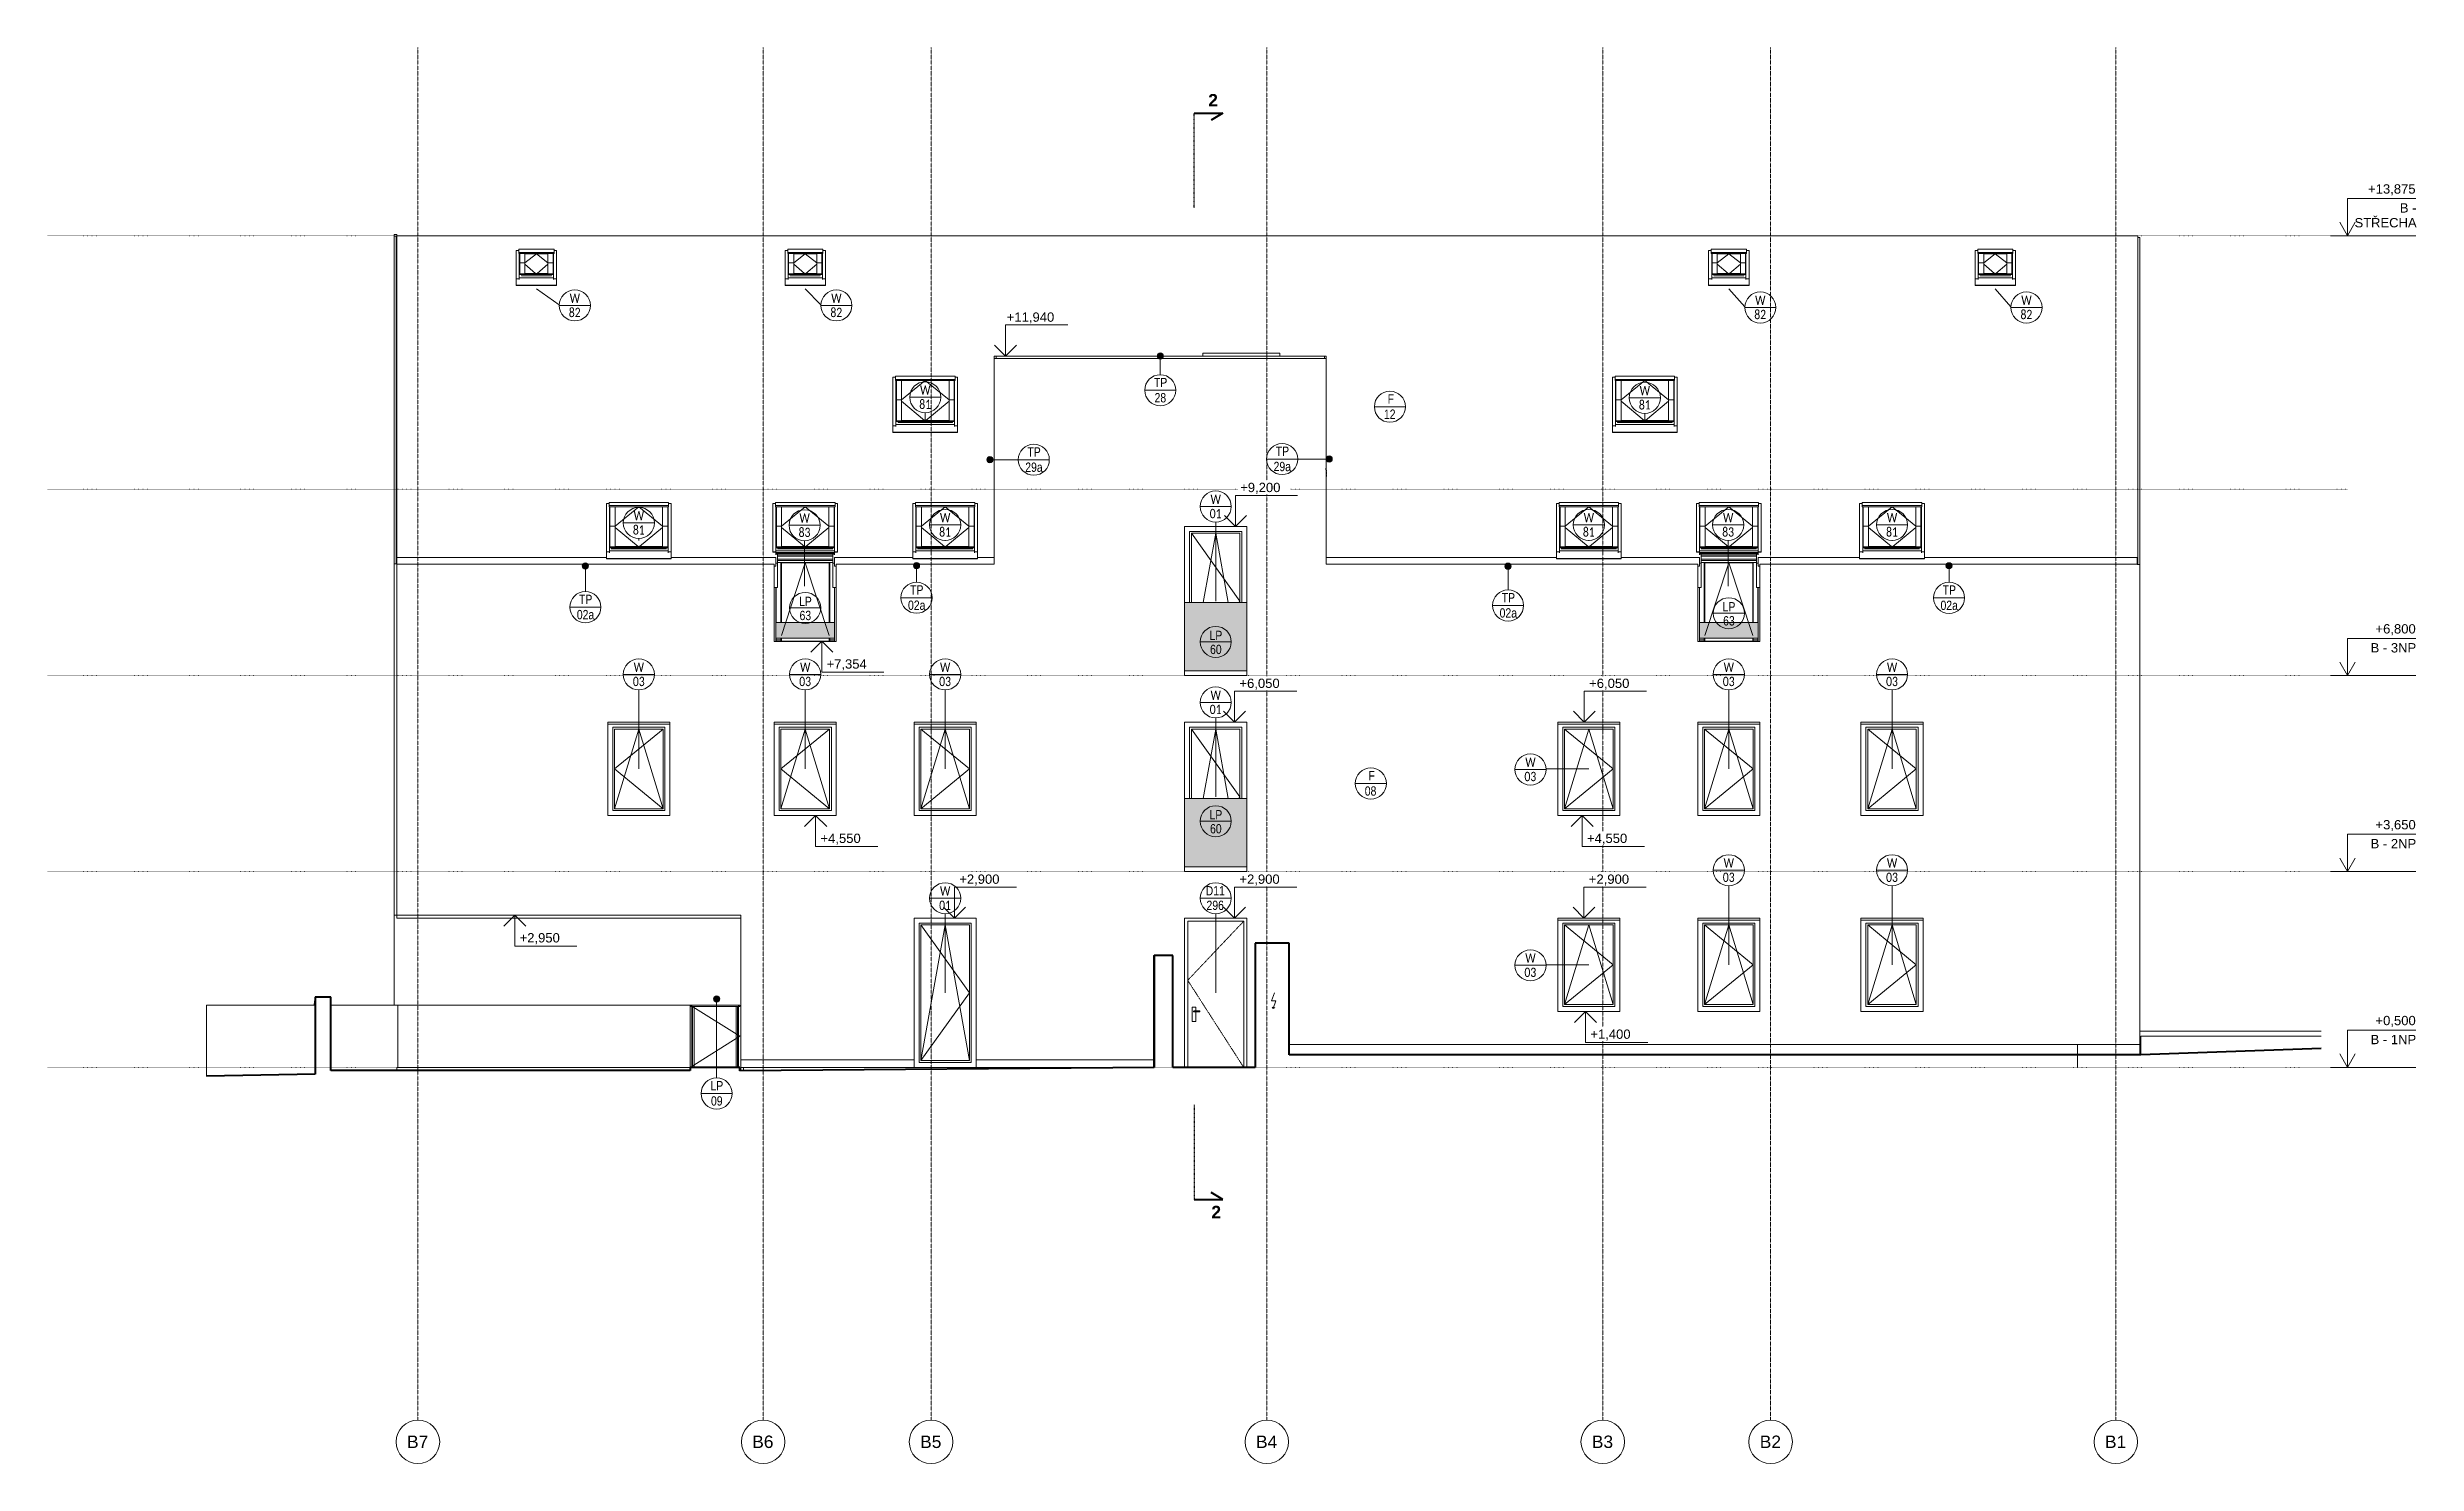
# Model space of a CAD drawing. Header units: millimetres. Extents: x -10201 to 227333, y -5874 to 72638.
# Drawn here: x 60356 to 98450, y -5873 to 16905 of the extents above; entities that cross this region are included whole.
import ezdxf

# ---------------------------------------------------------------- set-up
doc = ezdxf.new("R2010")
doc.units = ezdxf.units.MM
for name, pattern in [('HA_Dash_2mm-S1mm', [2, 1, -1]), ('HA_Dash_3mm-S1mm', [3, 2, -1]), ('HA_DashDot_10mm-S3mm', [10, 4, -3, 0, -3]), ('HA_DashDot_4mm-S1mm', [4, 2, -1, 0, -1]), ('HA_Dot-S4mm', [4, 0, -4])]:
    doc.linetypes.add(name, pattern=pattern)
for name, color, linetype, lineweight in [('A-CLNG-____-OTLN', 9, 'Continuous', 9), ('A-DETL-____-THIN', 9, 'Continuous', 9), ('A-DETL-____-WIDE', 9, 'Continuous', 40), ('A-DOOR-____-IDEN', 9, 'Continuous', 9), ('A-DOOR-____-OTLN', 9, 'Continuous', 9), ('A-DOOR-FRAM-OTLN', 9, 'Continuous', 9), ('A-FLOR-____-OTLN', 9, 'Continuous', 9), ('A-FLOR-____-OVHD', 9, 'HA_DashDot_4mm-S1mm', 25), ('A-FLOR-HRAL-IDEN', 9, 'Continuous', 9), ('A-FLOR-HRAL-OTLN', 9, 'Continuous', 9), ('A-FLOR-LEVL-OTLN', 9, 'Continuous', 9), ('A-GENM-____-IDEN', 9, 'Continuous', 9), ('A-GENM-____-MCUT', 9, 'HA_Dash_3mm-S1mm', 25), ('A-GENM-____-OTLN', 9, 'Continuous', 9), ('A-GLAZ-____-IDEN', 9, 'Continuous', 9), ('A-GLAZ-____-OTLN', 9, 'Continuous', 5), ('A-ROOF-____-OTLN', 9, 'Continuous', 9), ('A-WALL-____-MCUT', 9, 'Continuous', 25), ('A-WALL-____-OTLN', 9, 'Continuous', 9), ('G-____-____-DIMS', 9, 'Continuous', 5), ('G-____-____-TEXT', 9, 'Continuous', 5), ('I-WALL-____-OTLN', 9, 'Continuous', 9), ('S-GRID-____-IDEN', 9, 'Continuous', 9), ('S-GRID-____-OTLN', 9, 'Continuous', 5)]:
    doc.layers.add(name, color=color, linetype=linetype, lineweight=lineweight)
doc.styles.add('Arial', font='arial.ttf', dxfattribs={"height": 200})
doc.styles.add('Arial_1', font='arial.ttf', dxfattribs={"height": 150})
doc.styles.add('Arial_2', font='arial.ttf', dxfattribs={"width": 0.8, "height": 150})
doc.styles.add('Arial_B', font='arialbd.ttf', dxfattribs={"height": 200})
doc.styles.add('Calibri', font='calibri.ttf', dxfattribs={"width": 0.8, "height": 150})

msp = doc.modelspace()

# ---------------------------------------------------------------- texts
at = {"layer": 'A-DOOR-____-IDEN', "lineweight": 5, "char_height": 150, "attachment_point": 1, "style": 'Arial_2'}
for s, insert, width in [('D11', (78980, 3415), 378.4), ('296', (78993, 3181), 346.33)]:
    msp.add_mtext(s, dxfattribs=dict(at, insert=insert, width=width))
at = {"layer": 'A-FLOR-HRAL-IDEN', "lineweight": 5, "char_height": 150, "attachment_point": 1, "style": 'Arial_2'}
for s, insert, width in [('LP', (72442, 8069), 250.13), ('63', (72450, 7843), 230.89), ('LP', (87292, 7983), 250.13), ('63', (87300, 7757), 230.89), ('LP', (79042, 7522), 250.13), ('60', (79050, 7297), 230.89), ('LP', (79042, 4638), 250.13), ('60', (79050, 4413), 230.89)]:
    msp.add_mtext(s, dxfattribs=dict(at, insert=insert, width=width))
at = {"layer": 'A-FLOR-LEVL-OTLN', "lineweight": 5, "char_height": 150, "attachment_point": 1, "style": 'Arial_1'}
for s, insert, width in [('+13,875', (97670, 14703), 945.99), ('ST', (97452, 14160), 320.67), ('ŘECHA', (97717, 14160), 889.87), ('B -', (98180, 14398), 328.69), ('+6,800', (97789, 7628), 801.69), ('B - 3NP', (97710, 7323), 897.89), ('+3,650', (97789, 4478), 801.69), ('B - 2NP', (97710, 4173), 897.89), ('+0,500', (97789, 1328), 801.69), ('B - 1NP', (97710, 1023), 897.89)]:
    msp.add_mtext(s, dxfattribs=dict(at, insert=insert, width=width))
at = {"layer": 'A-GENM-____-IDEN', "lineweight": 5, "char_height": 150, "attachment_point": 1, "style": 'Arial_2'}
for s, insert, width in [('TP', (78148, 11590), 256.54), ('28', (78158, 11345), 230.89), ('TP', (76114, 10473), 256.54), ('TP', (80107, 10485), 256.54), ('29a', (76079, 10228), 339.92), ('TP', (68904, 8102), 256.54), ('02a', (74194, 8008), 339.92), ('TP', (74228, 8254), 256.54), ('TP', (83740, 8129), 256.54), ('02a', (90795, 8006), 339.92), ('TP', (90830, 8252), 256.54), ('02a', (68869, 7857), 339.92), ('02a', (83706, 7884), 339.92), ('LP', (71018, 280), 250.13), ('09', (71026, 35), 230.89)]:
    msp.add_mtext(s, dxfattribs=dict(at, insert=insert, width=width))
at = {"layer": 'A-GLAZ-____-IDEN', "lineweight": 5, "char_height": 150, "attachment_point": 1, "style": 'Calibri'}
for s, insert, width in [('82', (68740, 12717), 243.71), ('\\fCalibri|b0|i0|c254|p34|;\\W.8;W', (68754, 12946), 211.65), ('82', (72946, 12717), 243.71), ('\\fCalibri|b0|i0|c254|p34|;\\W.8;W', (72959, 12946), 211.65), ('82', (87801, 12684), 243.71), ('\\fCalibri|b0|i0|c254|p34|;\\W.8;W', (87814, 12912), 211.65), ('82', (92081, 12684), 243.71), ('\\fCalibri|b0|i0|c254|p34|;\\W.8;W', (92094, 12912), 211.65), ('\\fCalibri|b0|i0|c254|p34|;\\W.8;W', (74388, 11468), 211.65), ('\\fCalibri|b0|i0|c254|p34|;\\W.8;W', (85958, 11460), 211.65), ('81', (74375, 11240), 243.71), ('81', (85945, 11231), 243.71), ('\\fCalibri|b0|i0|c254|p34|;\\W.8;W', (79058, 9711), 211.65), ('81', (69770, 9219), 243.71), ('\\fCalibri|b0|i0|c254|p34|;\\W.8;W', (69783, 9447), 211.65), ('83', (72435, 9180), 243.71), ('\\fCalibri|b0|i0|c254|p34|;\\W.8;W', (72448, 9409), 211.65), ('81', (74695, 9186), 243.71), ('\\fCalibri|b0|i0|c254|p34|;\\W.8;W', (74708, 9415), 211.65), ('01', (79045, 9482), 243.71), ('81', (85045, 9186), 243.71), ('\\fCalibri|b0|i0|c254|p34|;\\W.8;W', (85058, 9415), 211.65), ('83', (87285, 9186), 243.71), ('\\fCalibri|b0|i0|c254|p34|;\\W.8;W', (87298, 9415), 211.65), ('81', (89920, 9186), 243.71), ('\\fCalibri|b0|i0|c254|p34|;\\W.8;W', (89933, 9415), 211.65), ('\\fCalibri|b0|i0|c254|p34|;\\W.8;W', (69783, 7011), 211.65), ('\\fCalibri|b0|i0|c254|p34|;\\W.8;W', (72458, 7011), 211.65), ('\\fCalibri|b0|i0|c254|p34|;\\W.8;W', (74708, 7011), 211.65), ('\\fCalibri|b0|i0|c254|p34|;\\W.8;W', (87308, 7011), 211.65), ('\\fCalibri|b0|i0|c254|p34|;\\W.8;W', (89933, 7011), 211.65), ('03', (69770, 6782), 243.71), ('03', (72445, 6782), 243.71), ('03', (74695, 6782), 243.71), ('\\fCalibri|b0|i0|c254|p34|;\\W.8;W', (79058, 6561), 211.65), ('03', (87295, 6782), 243.71), ('03', (89920, 6782), 243.71), ('01', (79045, 6332), 243.71), ('\\fCalibri|b0|i0|c254|p34|;\\W.8;W', (84119, 5482), 211.65), ('03', (84105, 5253), 243.71), ('\\fCalibri|b0|i0|c254|p34|;\\W.8;W', (87308, 3861), 211.65), ('\\fCalibri|b0|i0|c254|p34|;\\W.8;W', (89933, 3861), 211.65), ('03', (87295, 3632), 243.71), ('03', (89920, 3632), 243.71), ('01', (74695, 3182), 243.71), ('\\fCalibri|b0|i0|c254|p34|;\\W.8;W', (84119, 2332), 211.65), ('03', (84105, 2103), 243.71)]:
    msp.add_mtext(s, dxfattribs=dict(at, insert=insert, width=width))
at = {"layer": 'G-____-____-TEXT', "color": 7, "lineweight": 9, "attachment_point": 1}
for s, insert, char_height, width, style in [('\\fArial|b1|i0|c254|p34|;2', (79021, 16155), 200, 192.41, 'Arial_B'), ('12', (81846, 11080), 150, 230.89, 'Arial_2'), ('\\fArial|b0|i0|c254|p34|;\\W.8;F', (81906, 11327), 150, 128.27, 'Arial_2'), ('08', (81538, 5020), 150, 230.89, 'Arial_2'), ('\\fArial|b0|i0|c254|p34|;\\W.8;F', (81598, 5267), 150, 128.27, 'Arial_2'), ('\\fArial|b1|i0|c254|p34|;2', (79072, -1727), 200, 192.41, 'Arial_B')]:
    msp.add_mtext(s, dxfattribs=dict(at, insert=insert, char_height=char_height, width=width, style=style))
at = {"layer": 'S-GRID-____-IDEN', "lineweight": 5, "char_height": 200, "width": 424.89, "attachment_point": 1, "style": 'Arial'}
for s, insert in [('B7', (66139, -5422)), ('B6', (71689, -5422)), ('B5', (74389, -5422)), ('B4', (79789, -5422)), ('B3', (85189, -5422)), ('B2', (87889, -5422)), ('B1', (93439, -5422))]:
    msp.add_mtext(s, dxfattribs=dict(at, insert=insert))

# ---------------------------------------------------------------- blocks, each defined once
blk = doc.blocks.new('HA_WD_SinglePanel - 1000x1500-1670803-B_pohled severní_DPS pohled')
at = {"layer": 'A-GLAZ-____-OTLN', "color": 250}
for p, q in [((2459, 1480), (2459, 2820)), ((2459, 2820), (3299, 2820)), ((2489, 2790), (2489, 1510)), ((2489, 2790), (3269, 2790)), ((2489, 1510), (2879, 2790)), ((2489, 2790), (3269, 2150)), ((2879, 2790), (3269, 1510)), ((3269, 1510), (3269, 2790)), ((3299, 2820), (3299, 1480)), ((3269, 2150), (2489, 1510)), ((3299, 1480), (2459, 1480)), ((2489, 1510), (3269, 1510))]:
    blk.add_line(p, q, dxfattribs=at)
blk = doc.blocks.new('HA_WD_SinglePanel - 1000x2400-1670805-B_pohled severní_DPS pohled')
at = {"layer": 'A-GLAZ-____-OTLN', "color": 250}
for p, q in [((-12766, 580), (-12766, 2820)), ((-12766, 2820), (-11926, 2820)), ((-12736, 2790), (-12736, 610)), ((-12736, 2790), (-11956, 2790)), ((-12736, 610), (-12346, 2790)), ((-12736, 2790), (-11956, 1700)), ((-12346, 2790), (-11956, 610)), ((-11956, 610), (-11956, 2790)), ((-11926, 2820), (-11926, 580)), ((-11956, 1700), (-12736, 610)), ((-11926, 580), (-12766, 580)), ((-12736, 610), (-11956, 610))]:
    blk.add_line(p, q, dxfattribs=at)
blk = doc.blocks.new('HA_WD_SinglePanel - 1000x2400-V30-B_pohled severní_DPS pohled')
at = {"layer": 'A-GLAZ-____-OTLN', "color": 250}
for p, q in [((-8416, 4825), (-8416, 5970)), ((-8416, 5970), (-7576, 5970)), ((-8386, 5940), (-8386, 4825)), ((-8386, 5940), (-7606, 5940)), ((-8386, 5940), (-7606, 4850)), ((-8195, 4825), (-7996, 5940)), ((-7996, 5940), (-7796, 4825)), ((-7606, 4825), (-7606, 5940)), ((-7576, 5970), (-7576, 4825)), ((-7606, 4850), (-7624, 4825))]:
    blk.add_line(p, q, dxfattribs=at)
blk = doc.blocks.new('HA_WD_SinglePanel - 1000x1500-1670816-B_pohled severní_DPS pohled')
at = {"layer": 'A-GLAZ-____-OTLN', "color": 250}
for p, q in [((-17691, 4630), (-17691, 5970)), ((-17691, 5970), (-16851, 5970)), ((-17661, 5940), (-17661, 4660)), ((-17661, 5940), (-16881, 5940)), ((-17271, 5940), (-17661, 4660)), ((-16881, 5940), (-17661, 5300)), ((-16881, 4660), (-17271, 5940)), ((-16881, 4660), (-16881, 5940)), ((-16851, 5970), (-16851, 4630)), ((-17661, 5300), (-16881, 4660)), ((-16851, 4630), (-17691, 4630)), ((-17661, 4660), (-16881, 4660))]:
    blk.add_line(p, q, dxfattribs=at)
blk = doc.blocks.new('Roof-Windows_VELUX_VFE - VFE size 940x1370 _PK38__31_36-1806635-B_pohled severní_DPS pohled')
at = {"layer": 'A-GLAZ-____-OTLN', "color": 250}
for p, q in [((-216, 8779), (-216, 8781)), ((-216, 8769), (-216, 8779)), ((724, 8779), (-216, 8779)), ((-216, 8757), (-216, 8763)), ((724, 8763), (-216, 8763)), ((724, 8781), (724, 8779)), ((724, 8779), (724, 8769)), ((724, 8763), (724, 8757)), ((-216, 8754), (-216, 8757)), ((724, 8757), (-216, 8757)), ((-216, 8742), (-216, 8754)), ((724, 8754), (-216, 8754)), ((698, 8728), (-189, 8728)), ((698, 8726), (-189, 8726)), ((-189, 8724), (698, 8724)), ((698, 8676), (-189, 8676)), ((-189, 8654), (698, 8654)), ((-189, 8621), (698, 8621)), ((-140, 8621), (-140, 7654)), ((-129, 8621), (-129, 7654)), ((-129, 7445), (254, 8617)), ((638, 8617), (-129, 8617)), ((254, 8617), (638, 7445)), ((638, 7654), (638, 8621)), ((648, 7654), (648, 8621)), ((724, 8757), (724, 8754)), ((724, 8754), (724, 8742)), ((-215, 7654), (-215, 8217)), ((723, 8217), (723, 7654)), ((-215, 7374), (-215, 7404)), ((-215, 7374), (-215, 7354)), ((-140, 7374), (-215, 7374)), ((-140, 7404), (-140, 7374)), ((-140, 7374), (-140, 7354)), ((-129, 7404), (-129, 7354)), ((-129, 7356), (638, 7356)), ((638, 7354), (638, 7404)), ((648, 7374), (648, 7404)), ((648, 7374), (648, 7354)), ((723, 7374), (648, 7374)), ((723, 7404), (723, 7374)), ((723, 7374), (723, 7354))]:
    blk.add_line(p, q, dxfattribs=at)
blk = doc.blocks.new('Roof-Windows_VELUX_VFE - VFE size 940x1370 _PK38__31_36-V31-B_pohled severní_DPS pohled')
at = {"layer": 'A-GLAZ-____-OTLN', "color": 250}
for p, q in [((-15066, 8779), (-15066, 8781)), ((-15066, 8769), (-15066, 8779)), ((-14126, 8779), (-15066, 8779)), ((-15066, 8757), (-15066, 8763)), ((-14126, 8763), (-15066, 8763)), ((-14126, 8781), (-14126, 8779)), ((-14126, 8779), (-14126, 8769)), ((-14126, 8763), (-14126, 8757)), ((-15066, 8754), (-15066, 8757)), ((-14126, 8757), (-15066, 8757)), ((-15066, 8742), (-15066, 8754)), ((-14126, 8754), (-15066, 8754)), ((-14152, 8728), (-15039, 8728)), ((-14152, 8726), (-15039, 8726)), ((-15039, 8724), (-14152, 8724)), ((-14152, 8676), (-15039, 8676)), ((-15039, 8654), (-14152, 8654)), ((-15039, 8621), (-14152, 8621)), ((-14990, 8621), (-14990, 7654)), ((-14979, 8621), (-14979, 7654)), ((-14979, 7445), (-14596, 8617)), ((-14212, 8617), (-14979, 8617)), ((-14596, 8617), (-14212, 7445)), ((-14212, 7654), (-14212, 8621)), ((-14202, 7654), (-14202, 8621)), ((-14126, 8757), (-14126, 8754)), ((-14126, 8754), (-14126, 8742)), ((-15065, 7654), (-15065, 8217)), ((-14127, 8217), (-14127, 7654)), ((-15065, 7374), (-15065, 7404)), ((-15065, 7374), (-15065, 7354)), ((-14990, 7374), (-15065, 7374)), ((-14990, 7404), (-14990, 7374)), ((-14990, 7374), (-14990, 7354)), ((-14979, 7404), (-14979, 7354)), ((-14979, 7356), (-14212, 7356)), ((-14212, 7354), (-14212, 7404)), ((-14202, 7374), (-14202, 7404)), ((-14202, 7374), (-14202, 7354)), ((-14127, 7374), (-14202, 7374)), ((-14127, 7404), (-14127, 7374)), ((-14127, 7374), (-14127, 7354))]:
    blk.add_line(p, q, dxfattribs=at)
blk = doc.blocks.new('Railing - Railing-1636953-B_pohled severní_DPS pohled')
at = {"layer": 'A-FLOR-HRAL-OTLN'}
blk.add_hatch(color=256, dxfattribs=at).paths.add_polyline_path([(-8496, 3725), (-7496, 3725), (-7496, 4825), (-8496, 4825), (-8496, 4020)])
at = {"layer": 'A-FLOR-HRAL-OTLN', "color": 7}
for p, q in [((-8496, 4825), (-7496, 4825)), ((-8496, 3725), (-7496, 3725))]:
    blk.add_line(p, q, dxfattribs=at)
blk = doc.blocks.new('Railing - Railing-1637688-B_pohled severní_DPS pohled')
at = {"layer": 'A-FLOR-HRAL-OTLN'}
blk.add_hatch(color=256, dxfattribs=at).paths.add_polyline_path([(-8496, 6875), (-7496, 6875), (-7496, 7975), (-8496, 7975), (-8496, 6917)])
at = {"layer": 'A-FLOR-HRAL-OTLN', "color": 7}
for p, q in [((-8496, 7975), (-7496, 7975)), ((-8496, 6875), (-7496, 6875))]:
    blk.add_line(p, q, dxfattribs=at)
blk = doc.blocks.new('Roof-Windows_VELUX_GLL_1061 - CK02-1808666-B_pohled severní_DPS pohled')
at = {"layer": 'A-GLAZ-____-OTLN', "color": 250}
for p, q in [((-19201, 13640), (-19243, 13640)), ((-19243, 13640), (-19243, 13183)), ((-18635, 13659), (-19201, 13659)), ((-19201, 13659), (-19201, 13606)), ((-18635, 13606), (-19201, 13606)), ((-19201, 13606), (-19201, 13588)), ((-19201, 13588), (-18635, 13588)), ((-19193, 13588), (-19193, 13269)), ((-19187, 13588), (-19187, 13438)), ((-19187, 13438), (-19104, 13438)), ((-19187, 13264), (-19187, 13438)), ((-19104, 13438), (-19187, 13438)), ((-19104, 13438), (-19104, 13588)), ((-18733, 13587), (-19104, 13587)), ((-19104, 13439), (-18918, 13587)), ((-19104, 13264), (-19104, 13438)), ((-18930, 13269), (-19104, 13416)), ((-18733, 13439), (-18918, 13587)), ((-18907, 13269), (-18733, 13416)), ((-18733, 13588), (-18733, 13438)), ((-18733, 13438), (-18650, 13438)), ((-18733, 13438), (-18733, 13264)), ((-18650, 13438), (-18733, 13438)), ((-18650, 13438), (-18650, 13588)), ((-18650, 13438), (-18650, 13264)), ((-18643, 13588), (-18643, 13269)), ((-18635, 13606), (-18635, 13659)), ((-18593, 13640), (-18635, 13640)), ((-18635, 13588), (-18635, 13606)), ((-18593, 13183), (-18593, 13640)), ((-19243, 13183), (-19193, 13183)), ((-19193, 13183), (-19243, 13183)), ((-19243, 13183), (-19243, 13079)), ((-19243, 13079), (-18593, 13079)), ((-19243, 13074), (-19243, 13079)), ((-18593, 13074), (-19243, 13074)), ((-19193, 13265), (-19193, 13269)), ((-19187, 13269), (-19193, 13269)), ((-19193, 13261), (-19193, 13265)), ((-19193, 13252), (-19193, 13261)), ((-18643, 13261), (-19193, 13261)), ((-19193, 13237), (-19193, 13252)), ((-18643, 13252), (-19193, 13252)), ((-19193, 13237), (-19193, 13229)), ((-19193, 13205), (-19193, 13229)), ((-19193, 13200), (-19193, 13205)), ((-19193, 13200), (-18643, 13200)), ((-19193, 13169), (-19193, 13200)), ((-19104, 13264), (-19187, 13264)), ((-19104, 13263), (-19187, 13263)), ((-19160, 13237), (-19160, 13229)), ((-19160, 13233), (-18676, 13233)), ((-18733, 13269), (-19104, 13269)), ((-18650, 13264), (-18733, 13264)), ((-18650, 13263), (-18733, 13263)), ((-18676, 13237), (-18676, 13229)), ((-18643, 13269), (-18650, 13269)), ((-18643, 13269), (-18643, 13265)), ((-18643, 13265), (-18643, 13261)), ((-18643, 13261), (-18643, 13252)), ((-18643, 13252), (-18643, 13237)), ((-18643, 13237), (-18643, 13229)), ((-18643, 13229), (-18643, 13205)), ((-18643, 13205), (-18643, 13200)), ((-18643, 13200), (-18643, 13169)), ((-18643, 13183), (-18593, 13183)), ((-18593, 13183), (-18643, 13183)), ((-18593, 13079), (-18593, 13183)), ((-18593, 13079), (-18593, 13074))]:
    blk.add_line(p, q, dxfattribs=at)
blk = doc.blocks.new('Roof-Windows_VELUX_GLL_1061 - PK08-1808487-B_pohled severní_DPS pohled')
at = {"layer": 'A-GLAZ-____-OTLN', "color": 250}
for p, q in [((-17750, 9568), (-17792, 9568)), ((-17792, 9568), (-17792, 8789)), ((-16792, 9587), (-17750, 9587)), ((-17750, 9587), (-17750, 9535)), ((-16792, 9535), (-17750, 9535)), ((-17750, 9535), (-17750, 9517)), ((-16792, 9535), (-16792, 9587)), ((-16750, 9568), (-16792, 9568)), ((-16792, 9517), (-16792, 9535)), ((-16750, 8789), (-16750, 9568)), ((-17750, 9517), (-16792, 9517)), ((-17742, 9517), (-17742, 8875)), ((-17735, 9517), (-17735, 9205)), ((-17735, 9205), (-17652, 9205)), ((-17735, 8870), (-17735, 9205)), ((-17652, 9205), (-17735, 9205)), ((-17652, 9205), (-17652, 9517)), ((-16889, 9516), (-17652, 9516)), ((-17652, 9207), (-17271, 9516)), ((-17652, 8870), (-17652, 9205)), ((-17282, 8875), (-17651, 9183)), ((-16889, 9207), (-17271, 9516)), ((-17259, 8875), (-16890, 9183)), ((-16889, 9517), (-16889, 9205)), ((-16889, 9205), (-16806, 9205)), ((-16889, 9205), (-16889, 8870)), ((-16806, 9205), (-16889, 9205)), ((-16806, 9205), (-16806, 9517)), ((-16806, 9205), (-16806, 8870)), ((-16800, 9517), (-16800, 8875)), ((-17792, 8789), (-17742, 8789)), ((-17742, 8789), (-17792, 8789)), ((-17792, 8789), (-17792, 8685)), ((-17742, 8871), (-17742, 8875)), ((-17735, 8875), (-17742, 8875)), ((-17742, 8867), (-17742, 8871)), ((-17742, 8858), (-17742, 8867)), ((-16800, 8867), (-17742, 8867)), ((-17742, 8843), (-17742, 8858)), ((-16800, 8858), (-17742, 8858)), ((-17742, 8843), (-17742, 8835)), ((-17742, 8811), (-17742, 8835)), ((-17742, 8806), (-17742, 8811)), ((-17742, 8806), (-16800, 8806)), ((-17742, 8775), (-17742, 8806)), ((-17652, 8870), (-17735, 8870)), ((-17652, 8869), (-17735, 8869)), ((-17709, 8843), (-17709, 8835)), ((-17709, 8839), (-16833, 8839)), ((-16889, 8875), (-17652, 8875)), ((-16806, 8870), (-16889, 8870)), ((-16806, 8869), (-16889, 8869)), ((-16833, 8843), (-16833, 8835)), ((-16800, 8875), (-16806, 8875)), ((-16800, 8875), (-16800, 8871)), ((-16800, 8871), (-16800, 8867)), ((-16800, 8867), (-16800, 8858)), ((-16800, 8858), (-16800, 8843)), ((-16800, 8843), (-16800, 8835)), ((-16800, 8835), (-16800, 8811)), ((-16800, 8811), (-16800, 8806)), ((-16800, 8806), (-16800, 8775)), ((-16800, 8789), (-16750, 8789)), ((-16750, 8789), (-16800, 8789)), ((-16750, 8685), (-16750, 8789)), ((-17792, 8685), (-16750, 8685)), ((-17792, 8680), (-17792, 8685)), ((-16750, 8680), (-17792, 8680)), ((-16750, 8685), (-16750, 8680))]:
    blk.add_line(p, q, dxfattribs=at)
blk = doc.blocks.new('Roof-Windows_VELUX_GLL_1061 - PK08-1808992-B_pohled severní_DPS pohled')
at = {"layer": 'A-GLAZ-____-OTLN', "color": 250}
for p, q in [((-13145, 11599), (-13187, 11599)), ((-13187, 11599), (-13187, 10819)), ((-12187, 11618), (-13145, 11618)), ((-13145, 11618), (-13145, 11565)), ((-12187, 11565), (-13145, 11565)), ((-13145, 11565), (-13145, 11547)), ((-13145, 11547), (-12187, 11547)), ((-13137, 11547), (-13137, 10905)), ((-13130, 11547), (-13130, 11236)), ((-13047, 11236), (-13047, 11547)), ((-12284, 11546), (-13047, 11546)), ((-13047, 11237), (-12666, 11546)), ((-12284, 11237), (-12666, 11546)), ((-12284, 11547), (-12284, 11236)), ((-12201, 11236), (-12201, 11547)), ((-12195, 11547), (-12195, 10905)), ((-12187, 11565), (-12187, 11618)), ((-12145, 11599), (-12187, 11599)), ((-12187, 11547), (-12187, 11565)), ((-12145, 10819), (-12145, 11599)), ((-13130, 11236), (-13047, 11236)), ((-13130, 10901), (-13130, 11236)), ((-13047, 11236), (-13130, 11236)), ((-13047, 10901), (-13047, 11236)), ((-12677, 10905), (-13047, 11214)), ((-12654, 10905), (-12284, 11214)), ((-12284, 11236), (-12201, 11236)), ((-12284, 11236), (-12284, 10901)), ((-12201, 11236), (-12284, 11236)), ((-12201, 11236), (-12201, 10901)), ((-13187, 10819), (-13137, 10819)), ((-13137, 10819), (-13187, 10819)), ((-13187, 10819), (-13187, 10715)), ((-13187, 10715), (-12145, 10715)), ((-13187, 10711), (-13187, 10715)), ((-12145, 10711), (-13187, 10711)), ((-13137, 10901), (-13137, 10905)), ((-13130, 10905), (-13137, 10905)), ((-13137, 10898), (-13137, 10901)), ((-13137, 10889), (-13137, 10898)), ((-12195, 10898), (-13137, 10898)), ((-13137, 10873), (-13137, 10889)), ((-12195, 10889), (-13137, 10889)), ((-13137, 10873), (-13137, 10865)), ((-13137, 10842), (-13137, 10866)), ((-13137, 10837), (-13137, 10842)), ((-13137, 10837), (-12195, 10837)), ((-13137, 10806), (-13137, 10837)), ((-13047, 10901), (-13130, 10901)), ((-13047, 10900), (-13130, 10900)), ((-13104, 10873), (-13104, 10865)), ((-13104, 10870), (-12228, 10870)), ((-12284, 10905), (-13047, 10905)), ((-12201, 10901), (-12284, 10901)), ((-12201, 10900), (-12284, 10900)), ((-12228, 10873), (-12228, 10865)), ((-12195, 10905), (-12201, 10905)), ((-12195, 10905), (-12195, 10901)), ((-12195, 10901), (-12195, 10898)), ((-12195, 10898), (-12195, 10889)), ((-12195, 10889), (-12195, 10873)), ((-12195, 10873), (-12195, 10865)), ((-12195, 10866), (-12195, 10842)), ((-12195, 10842), (-12195, 10837)), ((-12195, 10837), (-12195, 10806)), ((-12195, 10819), (-12145, 10819)), ((-12145, 10819), (-12195, 10819)), ((-12145, 10715), (-12145, 10819)), ((-12145, 10715), (-12145, 10711))]:
    blk.add_line(p, q, dxfattribs=at)
blk = doc.blocks.new('Roof-Windows_VELUX_GLL_1061 - PK08-V32-B_pohled severní_DPS pohled')
at = {"layer": 'A-GLAZ-____-OTLN', "color": 250}
for p, q in [((-12825, 9568), (-12867, 9568)), ((-12867, 9568), (-12867, 8789)), ((-11867, 9587), (-12825, 9587)), ((-12825, 9587), (-12825, 9535)), ((-11867, 9535), (-12825, 9535)), ((-12825, 9535), (-12825, 9517)), ((-11867, 9535), (-11867, 9587)), ((-11825, 9568), (-11867, 9568)), ((-11867, 9517), (-11867, 9535)), ((-11825, 8789), (-11825, 9568)), ((-12825, 9517), (-11867, 9517)), ((-12817, 9517), (-12817, 8875)), ((-12810, 9517), (-12810, 9205)), ((-12810, 9205), (-12727, 9205)), ((-12810, 8870), (-12810, 9205)), ((-12727, 9205), (-12810, 9205)), ((-12727, 9205), (-12727, 9517)), ((-11964, 9516), (-12727, 9516)), ((-12727, 9207), (-12346, 9516)), ((-12727, 8870), (-12727, 9205)), ((-12357, 8875), (-12727, 9183)), ((-11964, 9207), (-12346, 9516)), ((-12334, 8875), (-11964, 9183)), ((-11964, 9517), (-11964, 9205)), ((-11964, 9205), (-11881, 9205)), ((-11964, 9205), (-11964, 8870)), ((-11881, 9205), (-11964, 9205)), ((-11881, 9205), (-11881, 9517)), ((-11881, 9205), (-11881, 8870)), ((-11875, 9517), (-11875, 8875)), ((-12867, 8789), (-12817, 8789)), ((-12817, 8789), (-12867, 8789)), ((-12867, 8789), (-12867, 8685)), ((-12817, 8871), (-12817, 8875)), ((-12810, 8875), (-12817, 8875)), ((-12817, 8867), (-12817, 8871)), ((-12817, 8858), (-12817, 8867)), ((-11875, 8867), (-12817, 8867)), ((-12817, 8843), (-12817, 8858)), ((-11875, 8858), (-12817, 8858)), ((-12817, 8843), (-12817, 8835)), ((-12817, 8811), (-12817, 8835)), ((-12817, 8806), (-12817, 8811)), ((-12817, 8806), (-11875, 8806)), ((-12817, 8775), (-12817, 8806)), ((-12727, 8870), (-12810, 8870)), ((-12727, 8869), (-12810, 8869)), ((-12784, 8843), (-12784, 8835)), ((-12784, 8839), (-11908, 8839)), ((-11964, 8875), (-12727, 8875)), ((-11881, 8870), (-11964, 8870)), ((-11881, 8869), (-11964, 8869)), ((-11908, 8843), (-11908, 8835)), ((-11875, 8875), (-11881, 8875)), ((-11875, 8875), (-11875, 8871)), ((-11875, 8871), (-11875, 8867)), ((-11875, 8867), (-11875, 8858)), ((-11875, 8858), (-11875, 8843)), ((-11875, 8843), (-11875, 8835)), ((-11875, 8835), (-11875, 8811)), ((-11875, 8811), (-11875, 8806)), ((-11875, 8806), (-11875, 8775)), ((-11875, 8789), (-11825, 8789)), ((-11825, 8789), (-11875, 8789)), ((-11825, 8685), (-11825, 8789)), ((-12867, 8685), (-11825, 8685)), ((-12867, 8680), (-12867, 8685)), ((-11825, 8680), (-12867, 8680)), ((-11825, 8685), (-11825, 8680))]:
    blk.add_line(p, q, dxfattribs=at)
blk = doc.blocks.new('HA_DR_Single_Swing_Solid_ButtFrame - In_FAS_900x2350_Unik-2005942-B_pohled severní_DPS pohled')
at = {"layer": 'A-DOOR-____-OTLN', "color": 250, "linetype": 'HA_Dash_2mm-S1mm', "lineweight": 5}
for p, q in [((-7546, 2850), (-8446, 1900)), ((-8446, 1900), (-7546, 500))]:
    blk.add_line(p, q, dxfattribs=at)
at = {"layer": 'A-DOOR-____-OTLN', "color": 7}
for p, q in [((-7546, 2850), (-8446, 2850)), ((-8446, 2850), (-8446, 500)), ((-7546, 500), (-7546, 2850)), ((-8376, 1470), (-8376, 1240)), ((-8316, 1470), (-8376, 1470)), ((-8376, 1240), (-8316, 1240)), ((-8251, 1407), (-8346, 1407)), ((-8346, 1392), (-8251, 1392)), ((-8316, 1407), (-8316, 1470)), ((-8316, 1240), (-8316, 1393)), ((-8251, 1407), (-8251, 1400)), ((-8251, 1400), (-8251, 1392))]:
    blk.add_line(p, q, dxfattribs=at)
for points, knots in [([(-8353, 1400), (-8353, 1401), (-8353, 1402), (-8353, 1403), (-8352, 1404), (-8352, 1404), (-8351, 1405), (-8351, 1405), (-8350, 1406), (-8350, 1406), (-8349, 1407), (-8349, 1407), (-8348, 1407), (-8348, 1407), (-8347, 1407), (-8347, 1407), (-8346, 1407), (-8346, 1407), (-8346, 1407)], [0, 0, 0, 0, 0.0833333, 0.125, 0.1666667, 0.2083333, 0.2291667, 0.25, 0.2916667, 0.3333333, 0.3541667, 0.375, 0.3958333, 0.4166667, 0.4375, 0.4583333, 0.4791667, 0.5, 0.5, 0.5, 0.5]), ([(-8346, 1392), (-8346, 1392), (-8346, 1393), (-8347, 1393), (-8347, 1393), (-8348, 1393), (-8348, 1393), (-8349, 1393), (-8349, 1393), (-8349, 1394), (-8350, 1394), (-8350, 1394), (-8351, 1395), (-8351, 1395), (-8352, 1396), (-8352, 1396), (-8353, 1397), (-8353, 1398), (-8353, 1399), (-8353, 1400)], [0.5, 0.5, 0.5, 0.5, 0.5208333, 0.5416667, 0.5625, 0.5833333, 0.6041667, 0.625, 0.6458333, 0.6666667, 0.6875, 0.7083333, 0.75, 0.7708333, 0.7916667, 0.8333333, 0.875, 0.9166667, 1, 1, 1, 1])]:
    blk.add_open_spline(points, degree=3, knots=knots, dxfattribs=at)
at = {"layer": 'A-DOOR-FRAM-OTLN', "color": 7}
for p, q in [((-8446, 500), (-8446, 2850)), ((-8446, 2850), (-7546, 2850)), ((-7546, 2850), (-7546, 500))]:
    blk.add_line(p, q, dxfattribs=at)
blk = doc.blocks.new('Roof-Windows_VELUX_GLL_1061 - PK08-1808476-B_pohled severní_DPS pohled')
at = {"layer": 'A-GLAZ-____-OTLN', "color": 250}
for p, q in [((-225, 9568), (-267, 9568)), ((-267, 9568), (-267, 8789)), ((733, 9587), (-225, 9587)), ((-225, 9587), (-225, 9535)), ((733, 9535), (-225, 9535)), ((-225, 9535), (-225, 9517)), ((733, 9535), (733, 9587)), ((775, 9568), (733, 9568)), ((733, 9517), (733, 9535)), ((775, 8789), (775, 9568)), ((-225, 9517), (733, 9517)), ((-217, 9517), (-217, 8875)), ((-210, 9517), (-210, 9205)), ((-210, 9205), (-127, 9205)), ((-210, 8870), (-210, 9205)), ((-127, 9205), (-210, 9205)), ((-127, 9205), (-127, 9517)), ((636, 9516), (-127, 9516)), ((-127, 9207), (254, 9516)), ((-127, 8870), (-127, 9205)), ((243, 8875), (-127, 9183)), ((636, 9207), (254, 9516)), ((266, 8875), (636, 9183)), ((636, 9517), (636, 9205)), ((636, 9205), (719, 9205)), ((636, 9205), (636, 8870)), ((719, 9205), (636, 9205)), ((719, 9205), (719, 9517)), ((719, 9205), (719, 8870)), ((725, 9517), (725, 8875)), ((-267, 8789), (-217, 8789)), ((-267, 8784), (-267, 8789)), ((-217, 8784), (-267, 8784)), ((-217, 8871), (-217, 8875)), ((-210, 8875), (-217, 8875)), ((-217, 8867), (-217, 8871)), ((-217, 8858), (-217, 8867)), ((725, 8867), (-217, 8867)), ((-217, 8843), (-217, 8858)), ((725, 8858), (-217, 8858)), ((-217, 8843), (-217, 8835)), ((-217, 8811), (-217, 8835)), ((-217, 8806), (-217, 8811)), ((-217, 8806), (725, 8806)), ((-217, 8772), (-217, 8806)), ((-127, 8870), (-210, 8870)), ((-127, 8869), (-210, 8869)), ((-184, 8843), (-184, 8835)), ((-184, 8839), (692, 8839)), ((636, 8875), (-127, 8875)), ((719, 8870), (636, 8870)), ((719, 8869), (636, 8869)), ((692, 8843), (692, 8835)), ((725, 8875), (719, 8875)), ((725, 8875), (725, 8871)), ((725, 8871), (725, 8867)), ((725, 8867), (725, 8858)), ((725, 8858), (725, 8843)), ((725, 8843), (725, 8835)), ((725, 8835), (725, 8811)), ((725, 8811), (725, 8806)), ((725, 8806), (725, 8772)), ((725, 8789), (775, 8789)), ((775, 8784), (725, 8784)), ((775, 8789), (775, 8784))]:
    blk.add_line(p, q, dxfattribs=at)
blk = doc.blocks.new('HA_GM_Generic Box - VRV Jednotka-1821098-B_pohled severní_DPS pohled')
at = {"layer": 'A-GENM-____-OTLN', "color": 7}
for p, q in [((-8203, 11985), (-6963, 11985)), ((-8203, 11940), (-8203, 11985)), ((-6963, 11985), (-6963, 11940))]:
    blk.add_line(p, q, dxfattribs=at)
blk = doc.blocks.new('Railing - Railing-1879853-B_pohled severní_DPS pohled')
at = {"layer": 'A-FLOR-HRAL-OTLN'}
blk.add_hatch(color=256, dxfattribs=at).paths.add_polyline_path([(216, 7404), (724, 7404), (724, 7654), (-216, 7654), (-216, 7404)])
at = {"layer": 'A-FLOR-HRAL-OTLN', "color": 7}
for p, q in [((-216, 7654), (724, 7654)), ((-216, 7404), (724, 7404))]:
    blk.add_line(p, q, dxfattribs=at)
blk = doc.blocks.new('Railing - Railing-1879900-B_pohled severní_DPS pohled')
at = {"layer": 'A-FLOR-HRAL-OTLN'}
blk.add_hatch(color=256, dxfattribs=at).paths.add_polyline_path([(-14659, 7404), (-14126, 7404), (-14126, 7654), (-15066, 7654), (-15066, 7404)])
at = {"layer": 'A-FLOR-HRAL-OTLN', "color": 7}
for p, q in [((-15066, 7654), (-14126, 7654)), ((-15066, 7404), (-14126, 7404))]:
    blk.add_line(p, q, dxfattribs=at)
blk = doc.blocks.new('TB_Porotherm KPVarioUNI_1250mm - TB_Porotherm KPVarioUNI_1250mm-1944691-B_pohled severní_DPS pohled')
at = {"layer": 'A-GENM-____-OTLN', "color": 7}
blk.add_line((3379, 2870), (2379, 2870), dxfattribs=at)
blk = doc.blocks.new('HA_GM_Opening_Circle_WallBased - Default-2130435-B_pohled severní_DPS pohled')
at = {"layer": 'A-GENM-____-MCUT', "color": 10}
for p, q in [((-6218, 10145), (-6219, 10145)), ((-6218, 10145), (-6219, 10145)), ((-6218, 10110), (-6218, 10145))]:
    blk.add_line(p, q, dxfattribs=at)
blk = doc.blocks.new('HA_GM_Opening_Circle_WallBased - Default-2130563-B_pohled severní_DPS pohled')
at = {"layer": 'A-GENM-____-MCUT', "color": 10}
for p, q in [((-6216, 10110), (-6219, 10110)), ((-6216, 10110), (-6219, 10109)), ((-6216, 10000), (-6219, 10001)), ((-6219, 10000), (-6216, 10000)), ((-6216, 10000), (-6216, 10110))]:
    blk.add_line(p, q, dxfattribs=at)
blk = doc.blocks.new('185-01_OBJEKT B_Central_rvt-3-B_pohled severní_DPS pohled')
at = {"layer": 'A-CLNG-____-OTLN', "color": 7}
for p, q in [((-21161, 2900), (-21161, 2950)), ((-15631, 2900), (-21161, 2900))]:
    blk.add_line(p, q, dxfattribs=at)
at = {"layer": 'A-ROOF-____-OTLN', "color": 7}
for p, q in [((-21171, 8607), (-21171, 13870)), ((6829, 13875), (-21161, 13875)), ((6829, 13875), (6829, 8607)), ((-15039, 8763), (-15039, 8769)), ((-14152, 8769), (-14152, 8763)), ((-189, 8763), (-189, 8769)), ((698, 8769), (698, 8763)), ((-21171, 8607), (-21161, 8607)), ((-21161, 8607), (-21161, 8701)), ((-21161, 8701), (-17792, 8701)), ((-16750, 8701), (-15066, 8701)), ((-15066, 8562), (-15096, 8562)), ((-15066, 8701), (-15066, 8607)), ((-15066, 8607), (-15039, 8607)), ((-15066, 8607), (-15066, 8562)), ((-15039, 8607), (-15039, 8742)), ((-15039, 8217), (-15039, 8607)), ((-14152, 8742), (-14152, 8607)), ((-14152, 8607), (-14125, 8607)), ((-14152, 8607), (-14152, 8217)), ((-14125, 8607), (-14125, 8701)), ((-14125, 8701), (-12867, 8701)), ((-14125, 8562), (-14125, 8607)), ((-14096, 8562), (-14125, 8562)), ((-11825, 8701), (-11556, 8701)), ((-6219, 8701), (-2517, 8701)), ((-1475, 8701), (-216, 8701)), ((-216, 8562), (-246, 8562)), ((-216, 8701), (-216, 8607)), ((-216, 8607), (-189, 8607)), ((-216, 8607), (-216, 8562)), ((-189, 8607), (-189, 8742)), ((-189, 8217), (-189, 8607)), ((698, 8742), (698, 8607)), ((698, 8607), (725, 8607)), ((698, 8607), (698, 8217)), ((725, 8607), (725, 8701)), ((725, 8701), (2358, 8701)), ((725, 8562), (725, 8607)), ((754, 8562), (725, 8562)), ((3400, 8701), (6819, 8701)), ((6819, 8701), (6819, 8607)), ((6819, 8607), (6829, 8607)), ((6819, 8607), (6819, 8592)), ((6829, 8607), (6829, 8592)), ((-15096, 8217), (-15039, 8217)), ((-14152, 8217), (-14096, 8217)), ((-246, 8217), (-189, 8217)), ((698, 8217), (754, 8217))]:
    blk.add_line(p, q, dxfattribs=at)
at = {"layer": 'A-WALL-____-OTLN', "color": 7}
for p, q in [((-21206, 13870), (-21206, 13895)), ((-21161, 13895), (-21206, 13895)), ((-21206, 8601), (-21206, 13870)), ((-21206, 13870), (-21161, 13870)), ((-21161, 13895), (-21161, 13870)), ((-21161, 13870), (-21161, 8601)), ((6864, 13847), (6829, 13847)), ((6864, 13847), (6864, 8586)), ((-11556, 11903), (-11556, 11940)), ((-11556, 11940), (-11526, 11940)), ((-6219, 11903), (-11556, 11903)), ((-11556, 11903), (-11556, 8592)), ((-11526, 11940), (-11526, 11903)), ((-11526, 11903), (-11526, 11940)), ((-11526, 11940), (-11326, 11940)), ((-6449, 11940), (-11326, 11940)), ((-6249, 11940), (-6449, 11940)), ((-6249, 11940), (-6219, 11940)), ((-6249, 11940), (-6249, 11903)), ((-6249, 11940), (-6249, 11903)), ((-6219, 11940), (-6219, 11903)), ((-6219, 8592), (-6219, 11903)), ((-8496, 6800), (-8496, 9200)), ((-8496, 9200), (-7496, 9200)), ((-7496, 9200), (-7496, 6800)), ((-21206, 2950), (-21206, 8601)), ((-21206, 8601), (-21161, 8601)), ((-21161, 8601), (-21161, 2950)), ((-15096, 8592), (-21161, 8592)), ((-21161, 8592), (-21161, 2950)), ((-15096, 7350), (-15096, 8592)), ((-11556, 8592), (-14096, 8592)), ((-14096, 8592), (-14096, 7350)), ((-246, 8592), (-6219, 8592)), ((-246, 7350), (-246, 8592)), ((6819, 8592), (754, 8592)), ((754, 8592), (754, 7350)), ((6819, 8586), (6819, 8592)), ((6864, 8586), (6819, 8586)), ((6864, 8586), (6864, 700)), ((-15066, 7354), (-15066, 8217)), ((-14126, 8217), (-14126, 7354)), ((-216, 7354), (-216, 8217)), ((724, 8217), (724, 7354)), ((-14096, 7350), (-15096, 7350)), ((-15039, 7354), (-15066, 7354)), ((-14153, 7354), (-15039, 7354)), ((-14126, 7354), (-14153, 7354)), ((754, 7350), (-246, 7350)), ((-189, 7354), (-216, 7354)), ((697, 7354), (-189, 7354)), ((724, 7354), (697, 7354)), ((-7496, 6800), (-8496, 6800)), ((-17771, 4550), (-17771, 6050)), ((-17771, 6050), (-16771, 6050)), ((-16771, 6050), (-16771, 4550)), ((-15096, 4550), (-15096, 6050)), ((-15096, 6050), (-14096, 6050)), ((-14096, 6050), (-14096, 4550)), ((-12846, 4550), (-12846, 6050)), ((-12846, 6050), (-11846, 6050)), ((-11846, 6050), (-11846, 4550)), ((-8496, 3650), (-8496, 6050)), ((-8496, 6050), (-7496, 6050)), ((-7496, 6050), (-7496, 3650)), ((-2496, 4550), (-2496, 6050)), ((-2496, 6050), (-1496, 6050)), ((-1496, 6050), (-1496, 4550)), ((-246, 4550), (-246, 6050)), ((-246, 6050), (754, 6050)), ((754, 6050), (754, 4550)), ((2379, 4550), (2379, 6050)), ((2379, 6050), (3379, 6050)), ((3379, 6050), (3379, 4550)), ((-16771, 4550), (-17771, 4550)), ((-14096, 4550), (-15096, 4550)), ((-11846, 4550), (-12846, 4550)), ((-1496, 4550), (-2496, 4550)), ((754, 4550), (-246, 4550)), ((3379, 4550), (2379, 4550)), ((-7496, 3650), (-8496, 3650)), ((-21206, 2950), (-21206, 1500)), ((-21161, 2950), (-21206, 2950)), ((-21161, 2950), (-15631, 2950)), ((-15631, 2950), (-15631, 500)), ((-12846, 500), (-12846, 2900)), ((-12846, 2900), (-11846, 2900)), ((-11846, 2900), (-11846, 500)), ((-8496, 500), (-8496, 2900)), ((-8496, 2900), (-7496, 2900)), ((-7496, 2900), (-7496, 500)), ((-2496, 1400), (-2496, 2900)), ((-2496, 2900), (-1496, 2900)), ((-1496, 2900), (-1496, 1400)), ((-246, 1400), (-246, 2900)), ((-246, 2900), (754, 2900)), ((754, 2900), (754, 1400)), ((2379, 1400), (2379, 2900)), ((2379, 2900), (3379, 2900)), ((3379, 2900), (3379, 1400)), ((-1496, 1400), (-2496, 1400)), ((754, 1400), (-246, 1400)), ((3379, 1400), (2379, 1400)), ((-15631, 500), (-12846, 500)), ((-15631, 444), (-15631, 500)), ((-15586, 445), (-15586, 500)), ((-15586, 500), (-15586, 445)), ((-11846, 500), (-12846, 500)), ((-11846, 500), (-8996, 500))]:
    blk.add_line(p, q, dxfattribs=at)
at = {"layer": 'A-DOOR-____-OTLN', "lineweight": 9}
blk.add_blockref('HA_DR_Single_Swing_Solid_ButtFrame - In_FAS_900x2350_Unik-2005942-B_pohled severní_DPS pohled', (0, 0), dxfattribs=at)
at = {"layer": 'A-FLOR-HRAL-OTLN', "lineweight": 9}
for name in ['Railing - Railing-1879900-B_pohled severní_DPS pohled', 'Railing - Railing-1637688-B_pohled severní_DPS pohled', 'Railing - Railing-1879853-B_pohled severní_DPS pohled', 'Railing - Railing-1636953-B_pohled severní_DPS pohled']:
    blk.add_blockref(name, (0, 0), dxfattribs=at)
at = {"layer": 'A-GENM-____-OTLN', "lineweight": 9}
for name, p in [('HA_GM_Generic Box - VRV Jednotka-1821098-B_pohled severní_DPS pohled', (0, 0)), ('HA_GM_Opening_Circle_WallBased - Default-2130435-B_pohled severní_DPS pohled', (0, 0)), ('HA_GM_Opening_Circle_WallBased - Default-2130563-B_pohled severní_DPS pohled', (0, 0)), ('TB_Porotherm KPVarioUNI_1250mm - TB_Porotherm KPVarioUNI_1250mm-1944691-B_pohled severní_DPS pohled', (-20150, 3150)), ('TB_Porotherm KPVarioUNI_1250mm - TB_Porotherm KPVarioUNI_1250mm-1944691-B_pohled severní_DPS pohled', (-17475, 3150)), ('TB_Porotherm KPVarioUNI_1250mm - TB_Porotherm KPVarioUNI_1250mm-1944691-B_pohled severní_DPS pohled', (-15225, 3150)), ('TB_Porotherm KPVarioUNI_1250mm - TB_Porotherm KPVarioUNI_1250mm-1944691-B_pohled severní_DPS pohled', (-4875, 3150)), ('TB_Porotherm KPVarioUNI_1250mm - TB_Porotherm KPVarioUNI_1250mm-1944691-B_pohled severní_DPS pohled', (-2625, 3150)), ('TB_Porotherm KPVarioUNI_1250mm - TB_Porotherm KPVarioUNI_1250mm-1944691-B_pohled severní_DPS pohled', (0, 3150)), ('TB_Porotherm KPVarioUNI_1250mm - TB_Porotherm KPVarioUNI_1250mm-1944691-B_pohled severní_DPS pohled', (-4875, 0)), ('TB_Porotherm KPVarioUNI_1250mm - TB_Porotherm KPVarioUNI_1250mm-1944691-B_pohled severní_DPS pohled', (-2625, 0)), ('TB_Porotherm KPVarioUNI_1250mm - TB_Porotherm KPVarioUNI_1250mm-1944691-B_pohled severní_DPS pohled', (0, 0))]:
    blk.add_blockref(name, p, dxfattribs=at)
at = {"layer": 'A-GLAZ-____-OTLN', "lineweight": 9}
for name, p in [('Roof-Windows_VELUX_GLL_1061 - CK02-1808666-B_pohled severní_DPS pohled', (0, 0)), ('Roof-Windows_VELUX_GLL_1061 - CK02-1808666-B_pohled severní_DPS pohled', (4323, 0)), ('Roof-Windows_VELUX_GLL_1061 - CK02-1808666-B_pohled severní_DPS pohled', (19173, 0)), ('Roof-Windows_VELUX_GLL_1061 - CK02-1808666-B_pohled severní_DPS pohled', (23457, 0)), ('Roof-Windows_VELUX_GLL_1061 - PK08-1808992-B_pohled severní_DPS pohled', (0, 0)), ('Roof-Windows_VELUX_GLL_1061 - PK08-1808992-B_pohled severní_DPS pohled', (11570, 0)), ('Roof-Windows_VELUX_GLL_1061 - PK08-1808487-B_pohled severní_DPS pohled', (0, 0)), ('Roof-Windows_VELUX_GLL_1061 - PK08-1808476-B_pohled severní_DPS pohled', (-14850, 0)), ('Roof-Windows_VELUX_GLL_1061 - PK08-V32-B_pohled severní_DPS pohled', (0, 0)), ('Roof-Windows_VELUX_GLL_1061 - PK08-V32-B_pohled severní_DPS pohled', (10350, 0)), ('Roof-Windows_VELUX_GLL_1061 - PK08-1808476-B_pohled severní_DPS pohled', (0, 0)), ('Roof-Windows_VELUX_GLL_1061 - PK08-1808487-B_pohled severní_DPS pohled', (20150, 0)), ('Roof-Windows_VELUX_VFE - VFE size 940x1370 _PK38__31_36-V31-B_pohled severní_DPS pohled', (0, 0)), ('HA_WD_SinglePanel - 1000x2400-V30-B_pohled severní_DPS pohled', (0, 3150)), ('Roof-Windows_VELUX_VFE - VFE size 940x1370 _PK38__31_36-1806635-B_pohled severní_DPS pohled', (0, 0)), ('HA_WD_SinglePanel - 1000x1500-1670816-B_pohled severní_DPS pohled', (0, 0)), ('HA_WD_SinglePanel - 1000x1500-1670816-B_pohled severní_DPS pohled', (2675, 0)), ('HA_WD_SinglePanel - 1000x1500-1670803-B_pohled severní_DPS pohled', (-15225, 3150)), ('HA_WD_SinglePanel - 1000x2400-V30-B_pohled severní_DPS pohled', (0, 0)), ('HA_WD_SinglePanel - 1000x1500-1670803-B_pohled severní_DPS pohled', (-4875, 3150)), ('HA_WD_SinglePanel - 1000x1500-1670803-B_pohled severní_DPS pohled', (-2625, 3150)), ('HA_WD_SinglePanel - 1000x1500-1670803-B_pohled severní_DPS pohled', (0, 3150)), ('HA_WD_SinglePanel - 1000x2400-1670805-B_pohled severní_DPS pohled', (0, 0)), ('HA_WD_SinglePanel - 1000x1500-1670803-B_pohled severní_DPS pohled', (-4875, 0)), ('HA_WD_SinglePanel - 1000x1500-1670803-B_pohled severní_DPS pohled', (-2625, 0)), ('HA_WD_SinglePanel - 1000x1500-1670803-B_pohled severní_DPS pohled', (0, 0))]:
    blk.add_blockref(name, p, dxfattribs=at)
blk = doc.blocks.new('Railing - 25mm-1856178-B_pohled severní_DPS pohled')
at = {"layer": 'A-FLOR-HRAL-OTLN'}
for p, q in [((-16383.233469, 1480), (-16408.233469, 1480)), ((-16408.233469, 500), (-16408.233469, 1480)), ((-16383.233469, 1480), (-16383.233469, 500))]:
    blk.add_line(p, q, dxfattribs=at)
blk = doc.blocks.new('Railing - Railing-1833162-B_pohled severní_DPS pohled')
at = {"layer": 'A-FLOR-HRAL-OTLN'}
for p, q in [((-16446, 1500), (-15646, 1500)), ((-16446, 1480), (-16408, 1480)), ((-16383, 1480), (-15708, 1480)), ((-15683, 1480), (-15646, 1480)), ((-15646, 1500), (-15646, 1480))]:
    blk.add_line(p, q, dxfattribs=at)
for p in [(0, 0), (700, 0)]:
    blk.add_blockref('Railing - 25mm-1856178-B_pohled severní_DPS pohled', p)
blk = doc.blocks.new('Grid - Radius 3_5mm-353793-B_pohled severní_DPS pohled')
at = {"layer": 'S-GRID-____-IDEN'}
blk.add_circle((6477, -5523), 350, dxfattribs=at)
blk = doc.blocks.new('Level - Generic Level-367061-B_pohled severní_DPS pohled')
at = {"layer": 'A-FLOR-LEVL-OTLN'}
for p, q in [((11301, 1100), (10201, 1100)), ((10201, 1100), (10201, 500)), ((11301, 500), (9926, 500)), ((10201, 500), (10076, 717)), ((10201, 500), (10326, 717))]:
    blk.add_line(p, q, dxfattribs=at)
blk = doc.blocks.new('Spot Elevations - Flipped-794089-B_pohled severní_DPS pohled')
at = {"layer": 'G-____-____-DIMS', "lineweight": 9}
for p, q in [((-19443, 2773), (-19266, 2950)), ((-19266, 2950), (-19089, 2773)), ((-19266, 2450), (-19266, 2950)), ((-18266, 2450), (-19266, 2450))]:
    blk.add_line(p, q, dxfattribs=at)
blk = doc.blocks.new('Spot Elevations - Default-792506-B_pohled severní_DPS pohled')
at = {"layer": 'G-____-____-DIMS', "lineweight": 9}
for p, q in [((-6680, 9700), (-7680, 9700)), ((-7680, 9700), (-7680, 9200)), ((-7856, 9377), (-7680, 9200)), ((-7680, 9200), (-7503, 9377))]:
    blk.add_line(p, q, dxfattribs=at)
blk = doc.blocks.new('HA_TAG_GM_Products - Generic-588599-B_pohled severní_DPS pohled')
at = {"layer": 'A-GENM-____-IDEN'}
blk.add_line((-16270, 80), (-15770, 80), dxfattribs=at)
blk.add_circle((-16020, 80), 250, dxfattribs=at)
blk = doc.blocks.new('HA_TAG_WD - Type Mark-1502833-B_pohled severní_DPS pohled')
at = {"layer": 'A-GLAZ-____-IDEN'}
blk.add_line((-14856, 9218), (-14356, 9218), dxfattribs=at)
blk.add_circle((-14606, 9218), 250, dxfattribs=at)
blk = doc.blocks.new('N_Door Tag - Elevation placed_Door Tag-2142014-B_pohled severní_DPS pohled')
at = {"layer": 'A-DOOR-____-IDEN'}
blk.add_line((-8246, 3220), (-7746, 3220), dxfattribs=at)
blk.add_circle((-7996, 3220), 250, dxfattribs=at)
blk = doc.blocks.new('HA_TAG_GM_Railings - Generic-2229991-B_pohled severní_DPS pohled')
at = {"layer": 'A-FLOR-HRAL-IDEN'}
blk.add_line((-14846, 7889), (-14346, 7889), dxfattribs=at)
blk.add_circle((-14596, 7889), 250, dxfattribs=at)

# ---------------------------------------------------------------- hatches: boundary and pattern name
at = {"layer": 'A-GENM-____-IDEN'}
h = msp.add_hatch(color=256, dxfattribs=at)
edge = h.paths.add_edge_path()
edge.add_arc((78250, 11940), 50, 0, 360)
h = msp.add_hatch(color=256, dxfattribs=at)
edge = h.paths.add_edge_path()
edge.add_arc((75510, 10273), 50, 0, 360)
h = msp.add_hatch(color=256, dxfattribs=at)
edge = h.paths.add_edge_path()
edge.add_arc((80966, 10284), 50, 0, 360)
h = msp.add_hatch(color=256, dxfattribs=at)
edge = h.paths.add_edge_path()
edge.add_arc((69006, 8565), 50, 0, 360)
h = msp.add_hatch(color=256, dxfattribs=at)
edge = h.paths.add_edge_path()
edge.add_arc((74331, 8569), 50, 0, 360)
h = msp.add_hatch(color=256, dxfattribs=at)
edge = h.paths.add_edge_path()
edge.add_arc((83842, 8561), 50, 0, 360)
h = msp.add_hatch(color=256, dxfattribs=at)
edge = h.paths.add_edge_path()
edge.add_arc((90932, 8567), 50, 0, 360)
h = msp.add_hatch(color=256, dxfattribs=at)
edge = h.paths.add_edge_path()
edge.add_arc((71117, 1600), 50, 0, 360)

# ---------------------------------------------------------------- linework, layer by layer
at = {"layer": 'A-DETL-____-THIN'}
for p, q in [((81692, 11126), (82192, 11126)), ((81385, 5066), (81885, 5066)), ((80086, 1701), (80038, 1569)), ((80038, 1569), (80108, 1569)), ((80108, 1569), (80064, 1447)), ((70692, 500), (70692, 1500)), ((70692, 1500), (71492, 1000)), ((70717, 500), (70717, 1500)), ((71466, 500), (71466, 1500)), ((80064, 1447), (80051, 1469)), ((80064, 1447), (80090, 1462)), ((71492, 1000), (70692, 500)), ((80323, 870), (94017, 870)), ((92996, 500), (92996, 870)), ((71507, 620), (74292, 620)), ((78153, 620), (75292, 620))]:
    msp.add_line(p, q, dxfattribs=at)
for centre in [(81942, 11126), (81635, 5066)]:
    msp.add_circle(centre, 250, dxfattribs=at)
at = {"layer": 'A-DETL-____-WIDE'}
for p, q in [((78796, 15847), (79256, 15847)), ((79256, 15847), (79067, 15733)), ((78453, 2300), (78153, 2300)), ((78153, 2300), (78153, 500)), ((78453, 500), (78453, 2300)), ((80323, 2500), (79773, 2500)), ((79773, 2500), (79773, 500)), ((80323, 700), (80323, 2500)), ((64913, 1629), (64663, 1629)), ((64663, 1629), (64663, 389)), ((64913, 450), (64913, 1629)), ((96916, 801), (94017, 700)), ((64663, 389), (62915, 358)), ((66314, 450), (64913, 450)), ((70692, 450), (66314, 450)), ((71492, 500), (70692, 500)), ((70692, 500), (70692, 450)), ((78153, 500), (71492, 444)), ((71492, 444), (71492, 500)), ((79773, 500), (78453, 500)), ((94017, 700), (80323, 700)), ((79256, -1626), (79067, -1513)), ((78796, -1626), (79256, -1626))]:
    msp.add_line(p, q, dxfattribs=at)
at = {"layer": 'A-DOOR-____-IDEN'}
msp.add_line((79142, 1700), (79142, 2970), dxfattribs=at)
at = {"layer": 'A-FLOR-____-OTLN'}
msp.add_line((94002, 1080), (96916, 1080), dxfattribs=at)
at = {"layer": 'A-FLOR-____-OVHD'}
for p, q in [((78796, 14322), (78796, 15847)), ((78796, -101), (78796, -1626))]:
    msp.add_line(p, q, dxfattribs=at)
at = {"layer": 'A-FLOR-LEVL-OTLN', "linetype": 'HA_Dot-S4mm', "lineweight": 5}
for p, q in [((60356, 13875), (97338, 13875)), ((60356, 9800), (97338, 9800)), ((60356, 6800), (97338, 6800)), ((60356, 3650), (97338, 3650)), ((60356, 500), (97338, 500))]:
    msp.add_line(p, q, dxfattribs=at)
at = {"layer": 'A-GENM-____-IDEN'}
for p, q in [((78250, 11940), (78250, 11640)), ((75510, 10273), (75966, 10273)), ((80966, 10284), (80459, 10284)), ((69006, 8565), (69006, 8152)), ((74331, 8569), (74331, 8304)), ((83842, 8561), (83842, 8179)), ((90932, 8567), (90932, 8301)), ((71117, 1600), (71117, 330))]:
    msp.add_line(p, q, dxfattribs=at)
for centre in [(78250, 11940), (75510, 10273), (80966, 10284), (69006, 8565), (74331, 8569), (83842, 8561), (90932, 8567), (71117, 1600)]:
    msp.add_circle(centre, 50, dxfattribs=at)
at = {"layer": 'A-GLAZ-____-IDEN'}
for p, q in [((68219, 13022), (68587, 12764)), ((72542, 13022), (72792, 12764)), ((87392, 13022), (87648, 12731)), ((91676, 13022), (91927, 12731)), ((74472, 10901), (74472, 11023)), ((86042, 10901), (86042, 11015)), ((79142, 8000), (79142, 9265)), ((69867, 8974), (69867, 9002)), ((72532, 8237), (72532, 8964)), ((74792, 8974), (74792, 8970)), ((85142, 8974), (85142, 8970)), ((87382, 8237), (87382, 8970)), ((90017, 8974), (90017, 8970)), ((69867, 5300), (69867, 6565)), ((72542, 5300), (72542, 6565)), ((74792, 5300), (74792, 6565)), ((87392, 5300), (87392, 6565)), ((90017, 5300), (90017, 6565)), ((79142, 4850), (79142, 6115)), ((85142, 5300), (84452, 5300)), ((87392, 2150), (87392, 3415)), ((90017, 2150), (90017, 3415)), ((74792, 1700), (74792, 2965)), ((85142, 2150), (84452, 2150))]:
    msp.add_line(p, q, dxfattribs=at)
at = {"layer": 'A-WALL-____-MCUT'}
for p, q in [((78453, 500), (78453, 2300)), ((64913, 1632), (64663, 1632)), ((64663, 1632), (64663, 1629)), ((64913, 450), (64913, 1632))]:
    msp.add_line(p, q, dxfattribs=at)
at = {"layer": 'A-WALL-____-OTLN'}
for p, q in [((78153, 2300), (78141, 2300)), ((78141, 2300), (78141, 500)), ((64663, 1632), (64644, 1509)), ((64644, 1500), (62916, 1500)), ((62916, 1500), (62916, 358)), ((62916, 358), (62916, 1500)), ((64644, 1509), (64644, 1500)), ((70692, 1500), (64913, 1500)), ((65991, 1500), (65991, 500)), ((65992, 500), (65992, 1500)), ((70692, 500), (70692, 1500)), ((65977, 450), (65977, 500)), ((65977, 500), (70692, 500))]:
    msp.add_line(p, q, dxfattribs=at)
at = {"layer": 'G-____-____-DIMS', "lineweight": 9}
msp.add_line((85051, 4550), (85033, 4550), dxfattribs=at)
at = {"layer": 'I-WALL-____-OTLN'}
for p, q in [((96916, 1000), (94017, 1000)), ((94017, 1000), (94017, 700))]:
    msp.add_line(p, q, dxfattribs=at)
at = {"layer": 'S-GRID-____-OTLN', "linetype": 'HA_DashDot_10mm-S3mm', "lineweight": 9}
for p, q in [((66314, 14405), (66314, 16905)), ((71864, 14405), (71864, 16905)), ((74564, 14405), (74564, 16905)), ((79964, 14405), (79964, 16905)), ((85364, 14405), (85364, 16905)), ((88064, 14405), (88064, 16905)), ((93614, 14405), (93614, 16905)), ((66314, -2673), (66314, 14405)), ((71864, -2673), (71864, 14405)), ((74564, -2673), (74564, 14405)), ((79964, -2673), (79964, 14405)), ((85364, -2673), (85364, 14405)), ((88064, -2673), (88064, 14405)), ((93614, -2673), (93614, 14405)), ((66314, -5173), (66314, -2673)), ((71864, -5173), (71864, -2673)), ((74564, -5173), (74564, -2673)), ((79964, -5173), (79964, -2673)), ((85364, -5173), (85364, -2673)), ((88064, -5173), (88064, -2673)), ((93614, -5173), (93614, -2673))]:
    msp.add_line(p, q, dxfattribs=at)

# ---------------------------------------------------------------- block references
at = {"color": 10, "lineweight": 5}
msp.add_blockref('185-01_OBJEKT B_Central_rvt-3-B_pohled severní_DPS pohled', (87137, 0), dxfattribs=at)
at = {"layer": 'A-FLOR-HRAL-IDEN'}
for p in [(87137, 0), (101987, -86), (93737, -546), (93737, -3431)]:
    msp.add_blockref('HA_TAG_GM_Railings - Generic-2229991-B_pohled severní_DPS pohled', p, dxfattribs=at)
at = {"layer": 'A-FLOR-HRAL-OTLN'}
msp.add_blockref('Railing - Railing-1833162-B_pohled severní_DPS pohled', (87137, 0), dxfattribs=at)
at = {"layer": 'A-FLOR-LEVL-OTLN'}
for p in [(87137, 13375), (87137, 6300), (87137, 3150), (87137, 0)]:
    msp.add_blockref('Level - Generic Level-367061-B_pohled severní_DPS pohled', p, dxfattribs=at)
at = {"layer": 'A-GENM-____-IDEN'}
for p in [(94270, 11310), (92236, 10193), (85026, 7822), (90351, 7974), (99862, 7849), (106952, 7971), (87137, 0)]:
    msp.add_blockref('HA_TAG_GM_Products - Generic-588599-B_pohled severní_DPS pohled', p, dxfattribs=at)
at = {"layer": 'A-GLAZ-____-IDEN'}
for p in [(83443, 3537), (87648, 3537), (102504, 3504), (106783, 3504), (89077, 2060), (100647, 2051), (84472, 39), (87137, 0), (89397, 6), (99747, 6), (101987, 6), (104622, 6), (84472, -2398), (87147, -2398), (89397, -2398), (101997, -2398), (104622, -2398), (98808, -3927), (101997, -5548), (104622, -5548), (98808, -7077)]:
    msp.add_blockref('HA_TAG_WD - Type Mark-1502833-B_pohled severní_DPS pohled', p, dxfattribs=at)
at = {"layer": 'G-____-____-DIMS', "lineweight": 9}
for name, p in [('Spot Elevations - Default-792506-B_pohled severní_DPS pohled', (83442, 2740)), ('Spot Elevations - Default-792506-B_pohled severní_DPS pohled', (87137, 0)), ('Spot Elevations - Flipped-794089-B_pohled severní_DPS pohled', (92072, 4404)), ('Spot Elevations - Default-792506-B_pohled severní_DPS pohled', (87124, -3150)), ('Spot Elevations - Default-792506-B_pohled severní_DPS pohled', (92748, -3150)), ('Spot Elevations - Flipped-794089-B_pohled severní_DPS pohled', (91975, 1600)), ('Spot Elevations - Flipped-794089-B_pohled severní_DPS pohled', (104299, 1600)), ('Spot Elevations - Default-792506-B_pohled severní_DPS pohled', (82620, -6300)), ('Spot Elevations - Default-792506-B_pohled severní_DPS pohled', (87124, -6300)), ('Spot Elevations - Default-792506-B_pohled severní_DPS pohled', (92742, -6300)), ('Spot Elevations - Flipped-794089-B_pohled severní_DPS pohled', (87137, 0)), ('Spot Elevations - Flipped-794089-B_pohled severní_DPS pohled', (104354, -1550))]:
    msp.add_blockref(name, p, dxfattribs=at)
at = {"layer": 'S-GRID-____-IDEN'}
for p in [(59837, 0), (65387, 0), (68087, 0), (73487, 0), (78887, 0), (81587, 0), (87137, 0)]:
    msp.add_blockref('Grid - Radius 3_5mm-353793-B_pohled severní_DPS pohled', p, dxfattribs=at)

msp.set_redraw_order([(e.dxf.handle, doc.entitydb.next_handle()) for e in msp.query("TEXT MTEXT ATTDEF DIMENSION ARC_DIMENSION")])  # texts and dimensions are drawn at this point

# ---------------------------------------------------------------- next in the draw order: texts
at = {"layer": 'G-____-____-DIMS', "lineweight": 9, "char_height": 150, "attachment_point": 1, "line_spacing_factor": 0.941778, "style": 'Arial_1', "bg_fill": 3, "box_fill_scale": 1.25, "bg_fill_color": 256, "bg_fill_true_color": 13158600, "bg_fill_transparency": 0}
for s, insert, width in [('+11,940', (75782, 12642), 912.7), ('+9,200', (79535, 9902), 773.13), ('+7,354', (72884, 7063), 773.13), ('+6,050', (79523, 6752), 773.13), ('+6,050', (85146, 6752), 773.13), ('+4,550', (72787, 4259), 773.13), ('+4,550', (85111, 4259), 773.13), ('+2,900', (75018, 3602), 773.13), ('+2,900', (79523, 3602), 773.13), ('+2,900', (85141, 3602), 773.13), ('+2,950', (67949, 2659), 773.13), ('+1,400', (85165, 1109), 773.13)]:
    msp.add_mtext(s, dxfattribs=dict(at, insert=insert, width=width))

# ---------------------------------------------------------------- next in the draw order: block references
at = {"layer": 'A-DOOR-____-IDEN'}
msp.add_blockref('N_Door Tag - Elevation placed_Door Tag-2142014-B_pohled severní_DPS pohled', (87137, 0), dxfattribs=at)
at = {"layer": 'A-GENM-____-IDEN'}
msp.add_blockref('HA_TAG_GM_Products - Generic-588599-B_pohled severní_DPS pohled', (96229, 10204), dxfattribs=at)
at = {"layer": 'A-GLAZ-____-IDEN'}
for p in [(93747, 302), (93747, -2848), (89397, -5998)]:
    msp.add_blockref('HA_TAG_WD - Type Mark-1502833-B_pohled severní_DPS pohled', p, dxfattribs=at)

# ---------------------------------------------------------------- next in the draw order: texts
at = {"layer": 'A-GENM-____-IDEN', "lineweight": 5, "insert": (80072, 10239), "char_height": 150, "width": 339.92, "attachment_point": 1, "style": 'Arial_2'}
msp.add_mtext('29a', dxfattribs=at)
at = {"layer": 'A-GLAZ-____-IDEN', "lineweight": 5, "insert": (74708, 3411), "char_height": 150, "width": 211.65, "attachment_point": 1, "style": 'Calibri'}
msp.add_mtext('\\fCalibri|b0|i0|c254|p34|;\\W.8;W', dxfattribs=at)

doc.saveas('drawing.dxf')
